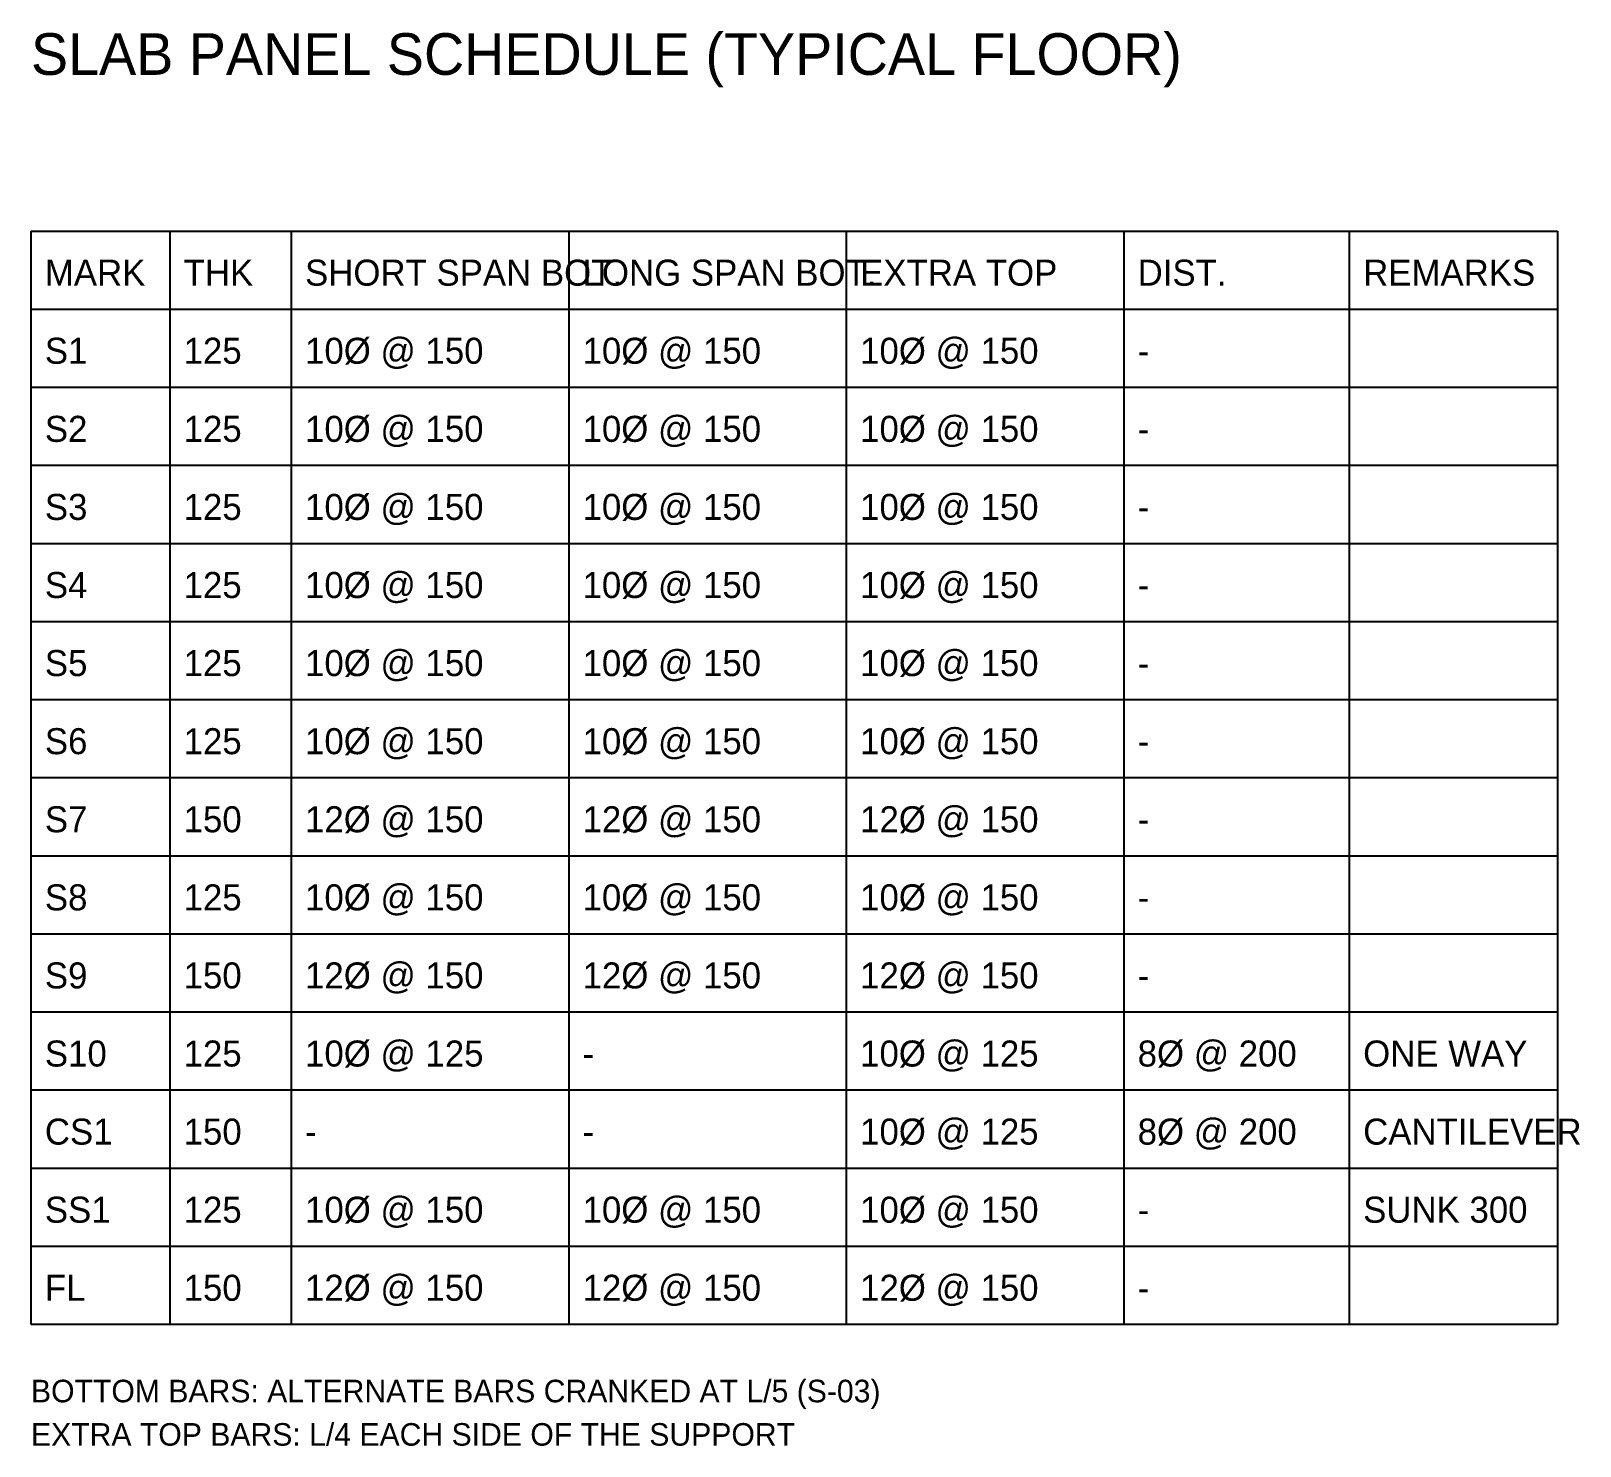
# Model space of a CAD drawing. Extents: x -4369 to 1422622, y -1410602 to 19948.
# Drawn here: x 1400000 to 1408930, y -1207002 to -1198847 of the extents above; entities that cross this region are included whole.
import ezdxf

# ---------------------------------------------------------------- set-up
doc = ezdxf.new("R2010")
doc.units = 0
doc.layers.add('Text-1', color=7, linetype='Continuous')
doc.layers.add('Text-2', color=7, linetype='Continuous')

msp = doc.modelspace()

# ---------------------------------------------------------------- texts
at = {"layer": 'Text-1'}
for s, height, p in [('SLAB PANEL SCHEDULE (TYPICAL FLOOR)', 240, (1400000, -1199100)), ('MARK', 150, (1400080, -1200315)), ('THK', 150, (1400880, -1200315)), ('SHORT SPAN BOT.', 150, (1401580, -1200315)), ('LONG SPAN BOT.', 150, (1403180, -1200315)), ('EXTRA TOP', 150, (1404780, -1200315)), ('DIST.', 150, (1406380, -1200315)), ('REMARKS', 150, (1407680, -1200315)), ('S1', 150, (1400080, -1200765)), ('125', 150, (1400880, -1200765)), ('10%%C @ 150', 150, (1401580, -1200765)), ('10%%C @ 150', 150, (1403180, -1200765)), ('10%%C @ 150', 150, (1404780, -1200765)), ('-', 150, (1406380, -1200765)), ('S2', 150, (1400080, -1201215)), ('125', 150, (1400880, -1201215)), ('10%%C @ 150', 150, (1401580, -1201215)), ('10%%C @ 150', 150, (1403180, -1201215)), ('10%%C @ 150', 150, (1404780, -1201215)), ('-', 150, (1406380, -1201215)), ('S3', 150, (1400080, -1201665)), ('125', 150, (1400880, -1201665)), ('10%%C @ 150', 150, (1401580, -1201665)), ('10%%C @ 150', 150, (1403180, -1201665)), ('10%%C @ 150', 150, (1404780, -1201665)), ('-', 150, (1406380, -1201665)), ('S4', 150, (1400080, -1202115)), ('125', 150, (1400880, -1202115)), ('10%%C @ 150', 150, (1401580, -1202115)), ('10%%C @ 150', 150, (1403180, -1202115)), ('10%%C @ 150', 150, (1404780, -1202115)), ('-', 150, (1406380, -1202115)), ('S5', 150, (1400080, -1202565)), ('125', 150, (1400880, -1202565)), ('10%%C @ 150', 150, (1401580, -1202565)), ('10%%C @ 150', 150, (1403180, -1202565)), ('10%%C @ 150', 150, (1404780, -1202565)), ('-', 150, (1406380, -1202565)), ('S6', 150, (1400080, -1203015)), ('125', 150, (1400880, -1203015)), ('10%%C @ 150', 150, (1401580, -1203015)), ('10%%C @ 150', 150, (1403180, -1203015)), ('10%%C @ 150', 150, (1404780, -1203015)), ('-', 150, (1406380, -1203015)), ('S7', 150, (1400080, -1203465)), ('150', 150, (1400880, -1203465)), ('12%%C @ 150', 150, (1401580, -1203465)), ('12%%C @ 150', 150, (1403180, -1203465)), ('12%%C @ 150', 150, (1404780, -1203465)), ('-', 150, (1406380, -1203465)), ('S8', 150, (1400080, -1203915)), ('125', 150, (1400880, -1203915)), ('10%%C @ 150', 150, (1401580, -1203915)), ('10%%C @ 150', 150, (1403180, -1203915)), ('10%%C @ 150', 150, (1404780, -1203915)), ('-', 150, (1406380, -1203915)), ('S9', 150, (1400080, -1204365)), ('150', 150, (1400880, -1204365)), ('12%%C @ 150', 150, (1401580, -1204365)), ('12%%C @ 150', 150, (1403180, -1204365)), ('12%%C @ 150', 150, (1404780, -1204365)), ('-', 150, (1406380, -1204365)), ('S10', 150, (1400080, -1204815)), ('125', 150, (1400880, -1204815)), ('10%%C @ 125', 150, (1401580, -1204815)), ('10%%C @ 125', 150, (1404780, -1204815)), ('8%%C @ 200', 150, (1406380, -1204815)), ('ONE WAY', 150, (1407680, -1204815)), ('-', 150, (1403180, -1204815)), ('CS1', 150, (1400080, -1205265)), ('150', 150, (1400880, -1205265)), ('10%%C @ 125', 150, (1404780, -1205265)), ('8%%C @ 200', 150, (1406380, -1205265)), ('CANTILEVER', 150, (1407680, -1205265)), ('-', 150, (1401580, -1205265)), ('-', 150, (1403180, -1205265)), ('SS1', 150, (1400080, -1205715)), ('125', 150, (1400880, -1205715)), ('10%%C @ 150', 150, (1401580, -1205715)), ('10%%C @ 150', 150, (1403180, -1205715)), ('10%%C @ 150', 150, (1404780, -1205715)), ('SUNK 300', 150, (1407680, -1205715)), ('-', 150, (1406380, -1205715)), ('FL', 150, (1400080, -1206165)), ('150', 150, (1400880, -1206165)), ('12%%C @ 150', 150, (1401580, -1206165)), ('12%%C @ 150', 150, (1403180, -1206165)), ('12%%C @ 150', 150, (1404780, -1206165)), ('-', 150, (1406380, -1206165))]:
    msp.add_text(s, height=height, dxfattribs=at).set_placement(p)
at = {"layer": 'Text-2'}
for s, p in [('BOTTOM BARS: ALTERNATE BARS CRANKED AT L/5 (S-03)', (1400000, -1206750)), ('EXTRA TOP BARS: L/4 EACH SIDE OF THE SUPPORT', (1400000, -1207000))]:
    msp.add_text(s, height=130, dxfattribs=at).set_placement(p)

# ---------------------------------------------------------------- linework, layer by layer
for p, q in [((1400000, -1200000), (1408800, -1200000)), ((1400000, -1200000), (1400000, -1206300)), ((1400800, -1200000), (1400800, -1206300)), ((1401500, -1200000), (1401500, -1206300)), ((1403100, -1200000), (1403100, -1206300)), ((1404700, -1200000), (1404700, -1206300)), ((1406300, -1200000), (1406300, -1206300)), ((1407600, -1200000), (1407600, -1206300)), ((1408800, -1200000), (1408800, -1206300)), ((1400000, -1200450), (1408800, -1200450)), ((1400000, -1200900), (1408800, -1200900)), ((1400000, -1201350), (1408800, -1201350)), ((1400000, -1201800), (1408800, -1201800)), ((1400000, -1202250), (1408800, -1202250)), ((1400000, -1202700), (1408800, -1202700)), ((1400000, -1203150), (1408800, -1203150)), ((1400000, -1203600), (1408800, -1203600)), ((1400000, -1204050), (1408800, -1204050)), ((1400000, -1204500), (1408800, -1204500)), ((1400000, -1204950), (1408800, -1204950)), ((1400000, -1205400), (1408800, -1205400)), ((1400000, -1205850), (1408800, -1205850)), ((1400000, -1206300), (1408800, -1206300))]:
    msp.add_line(p, q)

msp.set_redraw_order([(e.dxf.handle, doc.entitydb.next_handle()) for e in msp.query("TEXT MTEXT ATTDEF DIMENSION ARC_DIMENSION")])  # texts and dimensions are drawn at this point

doc.saveas('drawing.dxf')
